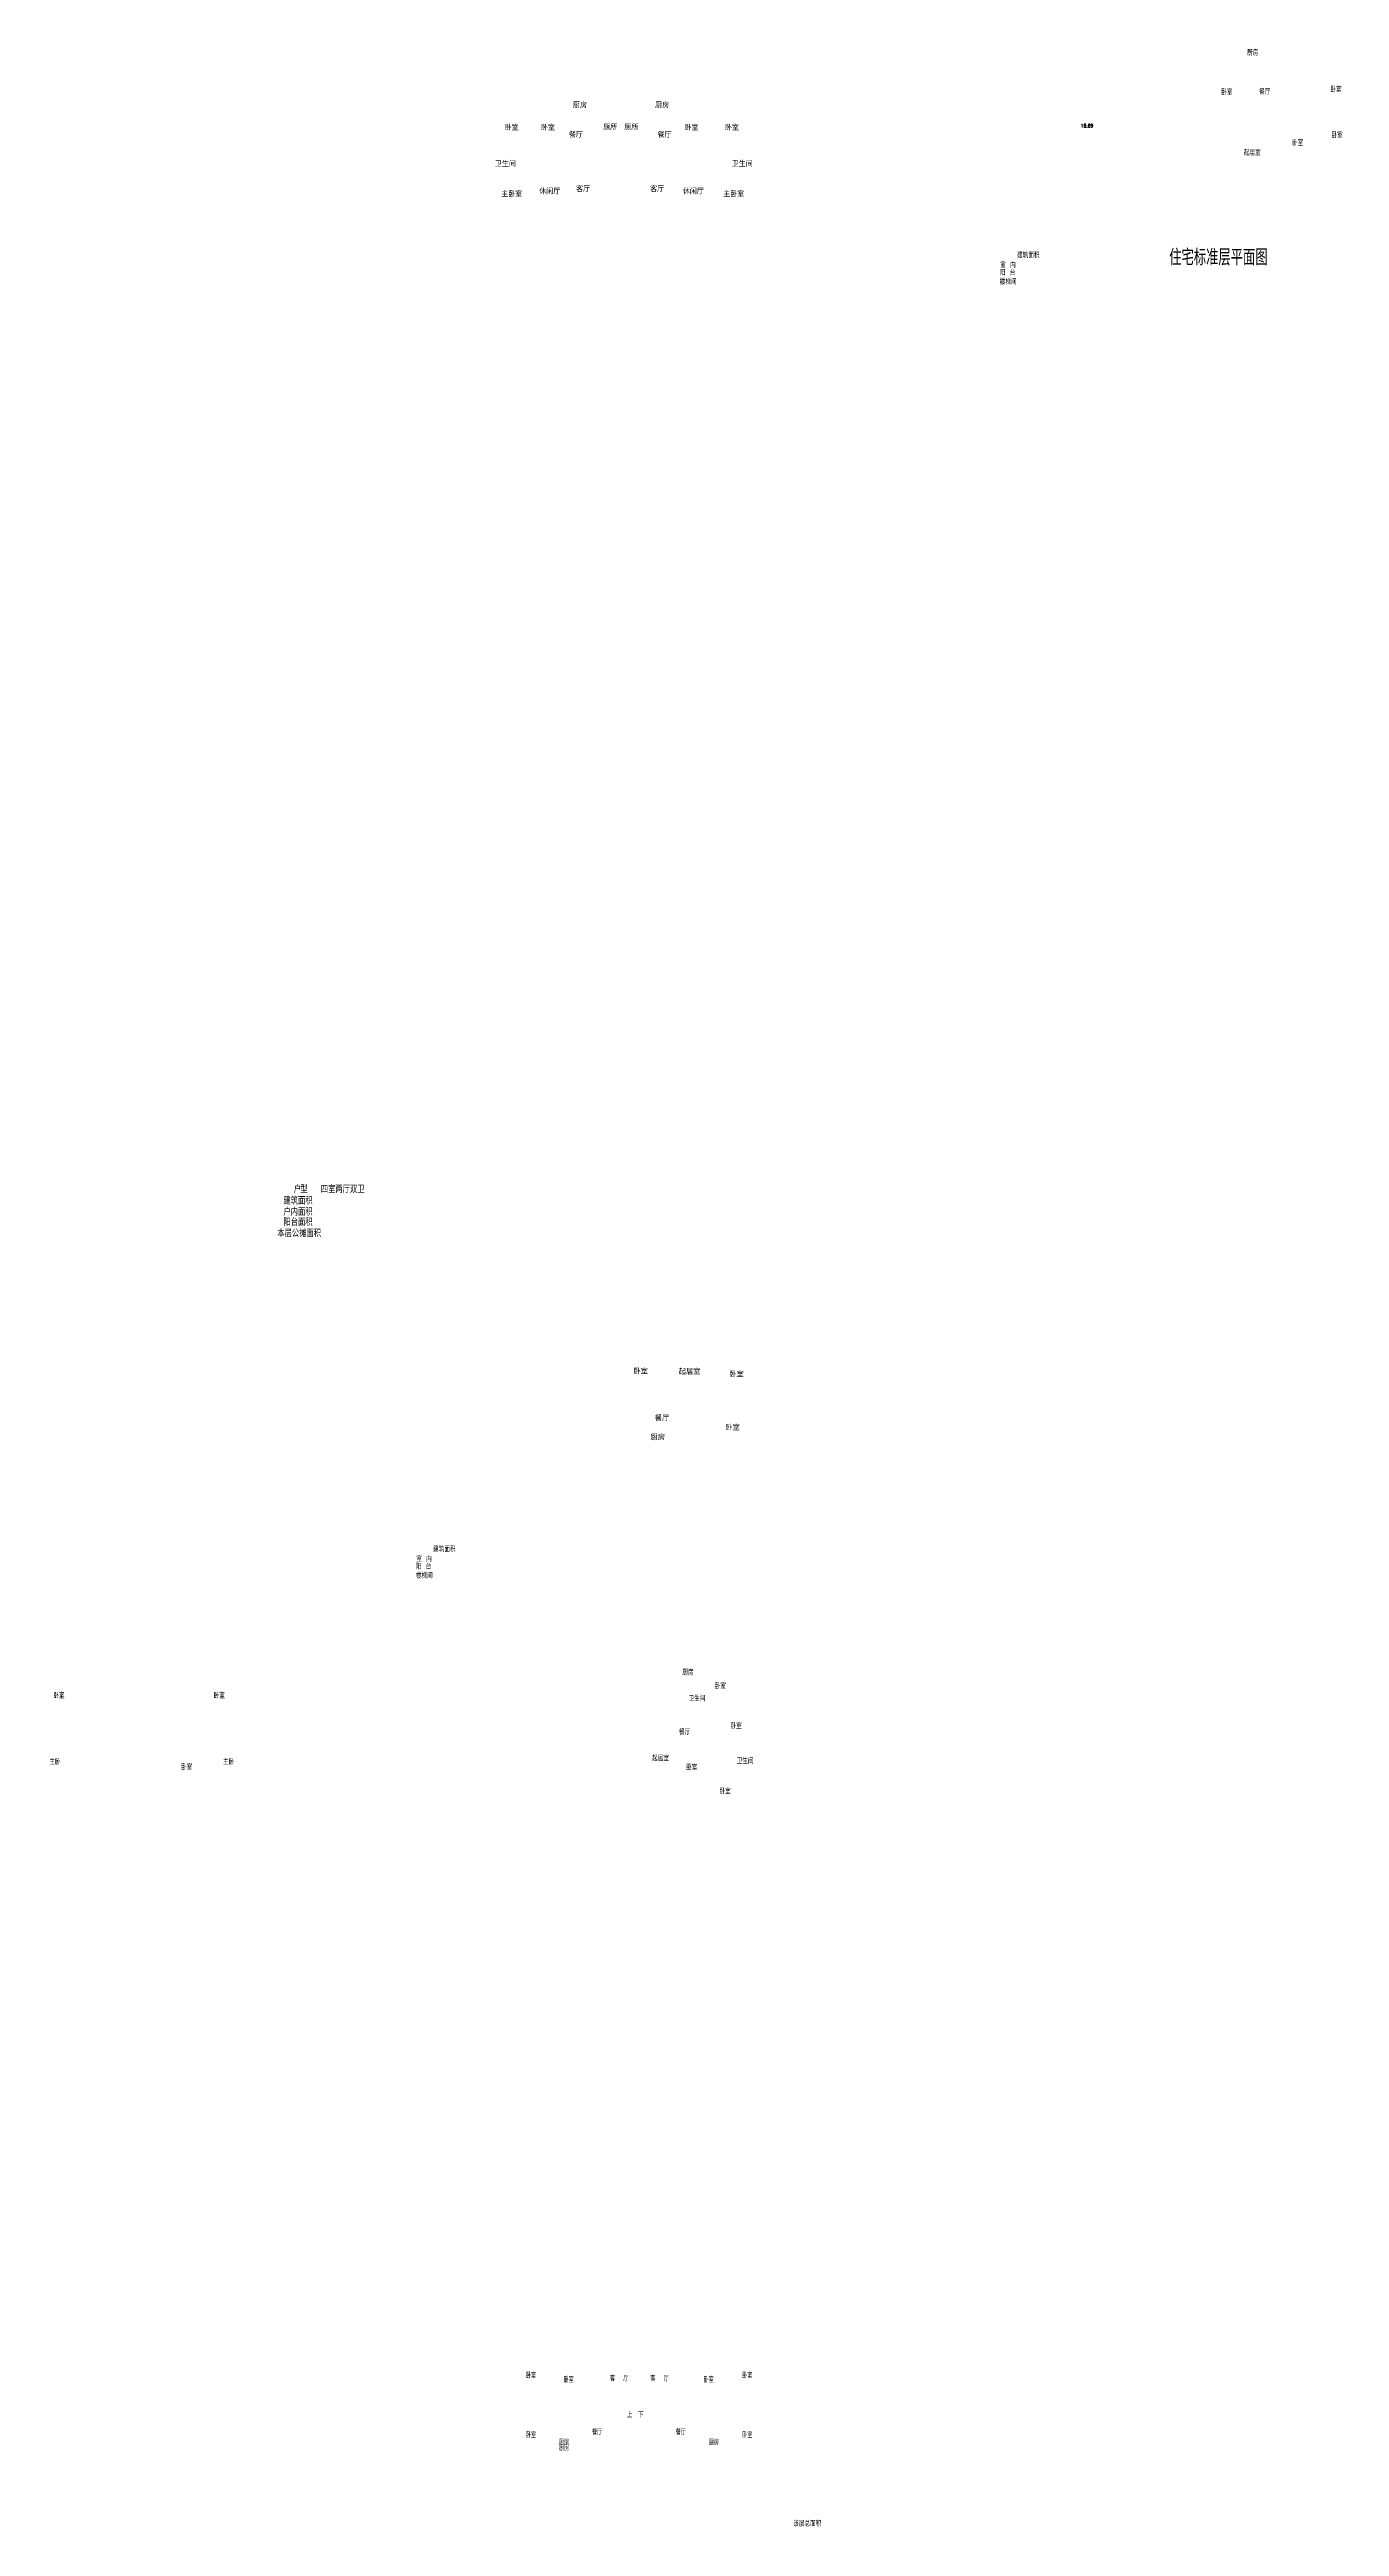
# Model space of a CAD drawing. Header units: millimetres. Extents: x 3491 to 3974, y 1583 to 1976.
# Drawn here: x 3564.5 to 3684.1, y 1716.3 to 1946 of the extents above; entities that cross this region are included whole.
import ezdxf

# ---------------------------------------------------------------- set-up
doc = ezdxf.new("R2010")
doc.units = ezdxf.units.MM
doc.layers.add('HZ', color=4, linetype='Continuous', lineweight=5)
doc.layers.add('PUB_TEXT', color=7, linetype='Continuous', lineweight=5)
doc.styles.add('_FS64F', font='txt', dxfattribs={"width": 0.8, "bigfont": 'FS64F'})
doc.styles.add('_HZ2', font='txt.shx', dxfattribs={"width": 0.8, "bigfont": 'HZ2.shx'})
doc.styles.add('_HZPMK', font='txt.shx', dxfattribs={"bigfont": 'HZPMK.shx'})
doc.styles.add('_HZTXT', font='txt.shx', dxfattribs={"bigfont": 'HZTXT.shx'})
doc.styles.add('_XC90', font='txt.shx', dxfattribs={"width": 0.7, "bigfont": 'XC90.shx'})
doc.styles.add('_XC92', font='txt.shx', dxfattribs={"width": 0.8, "bigfont": 'XC92.shx'})
doc.styles.add('HZF', font='TXT', dxfattribs={"width": 0.7, "bigfont": 'HZ2'})

msp = doc.modelspace()

# ---------------------------------------------------------------- texts
at = {"layer": 'HZ', "style": 'HZF', "width": 0.7}
msp.add_text('16.69', height=0.35, dxfattribs=at).set_placement((3660.084, 1938.807))
at = {"layer": 'PUB_TEXT'}
for s, height, style, width, p in [('厨房', 0.5, '_HZ2', 0.8, (3675.511, 1945.495)), ('卧室', 0.5, '_HZ2', 0.8, (3673.106, 1941.84)), ('餐厅', 0.5, '_HZ2', 0.8, (3676.613, 1941.89)), ('卧室', 0.5, '_HZ2', 0.8, (3683.227, 1942.09)), ('起居室', 0.5, '_HZ2', 0.8, (3675.21, 1936.231)), ('卧室', 0.5, '_HZ2', 0.8, (3679.67, 1937.133)), ('卧室', 0.5, '_HZ2', 0.8, (3683.328, 1937.859)), ('住宅标准层平面图', 1.5, '_FS64F', 0.8, (3668.283, 1926.024)), ('阳 台', 0.5, '_HZ2', 0.8, (3652.576, 1925.096)), ('室 内', 0.5, '_HZ2', 0.8, (3652.615, 1925.793)), ('建筑面积', 0.5, '_HZ2', 0.8, (3654.177, 1926.711)), ('楼梯间', 0.5, '_HZ2', 0.8, (3652.576, 1924.253)), ('户', 0.65, '_XC92', 0.8, (3587.11, 1839.993)), ('型', 0.65, '_XC92', 0.8, (3587.72, 1839.993)), ('四室两厅双卫', 0.65, '_XC92', 0.8, (3589.618, 1839.993)), ('户内面积', 0.65, '_XC92', 0.8, (3586.154, 1837.886)), ('建筑面积', 0.65, '_XC92', 0.8, (3586.154, 1838.928)), ('本层公摊面积', 0.65, '_XC92', 0.8, (3585.583, 1835.904)), ('阳台面积', 0.65, '_XC92', 0.8, (3586.154, 1836.942)), ('室 内', 0.5, '_HZ2', 0.8, (3598.469, 1805.78)), ('建筑面积', 0.5, '_HZ2', 0.8, (3600.031, 1806.698)), ('楼梯间', 0.5, '_HZ2', 0.8, (3598.43, 1804.239)), ('阳 台', 0.5, '_HZ2', 0.8, (3598.43, 1805.083)), ('厨房', 0.5, '_HZPMK', 0.8, (3623.142, 1795.264)), ('卧室', 0.5, '_HZPMK', 0.8, (3626.139, 1793.99)), ('卧室', 0.5, '_XC90', 0.8, (3564.815, 1793.121)), ('卧室', 0.5, '_XC90', 0.8, (3579.679, 1793.121)), ('卫生间', 0.5, '_HZPMK', 0.8, (3623.716, 1792.843)), ('餐厅', 0.5, '_HZPMK', 0.8, (3622.823, 1789.721)), ('卧室', 0.5, '_HZPMK', 0.8, (3627.606, 1790.295)), ('主卧', 0.5, '_XC90', 0.8, (3564.447, 1786.967)), ('主卧', 0.5, '_XC90', 0.8, (3580.549, 1786.967)), ('起居室', 0.5, '_HZPMK', 0.8, (3620.335, 1787.3)), ('卫生间', 0.5, '_HZPMK', 0.8, (3628.18, 1787.045)), ('卧室', 0.5, '_XC90', 0.8, (3576.658, 1786.482)), ('卧室', 0.5, '_HZPMK', 0.8, (3623.493, 1786.45)), ('卧室', 0.5, '_HZPMK', 0.8, (3626.586, 1784.242)), ('卧室', 0.5, '_HZTXT', 0.7, (3608.63, 1730.054)), ('卧室', 0.5, '_HZTXT', 0.7, (3612.122, 1729.655)), ('客  厅', 0.5, '_HZTXT', 0.7, (3616.426, 1729.773)), ('客  厅', 0.5, '_HZTXT', 0.7, (3620.173, 1729.773)), ('卧室', 0.5, '_HZTXT', 0.7, (3625.099, 1729.655)), ('卧室', 0.5, '_HZTXT', 0.7, (3628.692, 1730.054)), ('上', 0.5, '_HZ2', 0.8, (3617.989, 1726.408)), ('下', 0.5, '_HZ2', 0.8, (3619.021, 1726.39)), ('卧室', 0.5, '_HZTXT', 0.7, (3608.63, 1724.533)), ('厨房', 0.5, '_HZTXT', 0.7, (3611.701, 1723.859)), ('厨房', 0.5, '_HZTXT', 0.7, (3611.701, 1723.335)), ('餐厅', 0.5, '_HZTXT', 0.7, (3614.765, 1724.798)), ('餐厅', 0.5, '_HZTXT', 0.7, (3622.524, 1724.798)), ('厨房', 0.5, '_HZTXT', 0.7, (3625.589, 1723.858)), ('卧室', 0.5, '_HZTXT', 0.7, (3628.692, 1724.533)), ('该层总面积', 0.5, '_HZ2', 0.8, (3633.425, 1716.311))]:
    msp.add_text(s, height=height, dxfattribs=dict(at, style=style, width=width)).set_placement(p)
for s, style, p in [('卧室', '_HZPMK', (3606.659, 1938.549)), ('卧室', '_HZPMK', (3610.028, 1938.549)), ('厨房', '_HZPMK', (3613.001, 1940.626)), ('厕所', '_HZPMK', (3615.803, 1938.581)), ('厕所', '_HZPMK', (3617.755, 1938.581)), ('厨房', '_HZPMK', (3620.62, 1940.626)), ('卧室', '_HZPMK', (3623.342, 1938.549)), ('卧室', '_HZPMK', (3627.088, 1938.549)), ('餐厅', '_HZPMK', (3612.624, 1937.888)), ('餐厅', '_HZPMK', (3620.84, 1937.888)), ('卫生间', '_HZPMK', (3605.763, 1935.182)), ('卫生间', '_HZPMK', (3627.717, 1935.182)), ('主卧室', '_HZPMK', (3606.344, 1932.382)), ('休闲厅', '_HZPMK', (3609.87, 1932.633)), ('客厅', '_HZPMK', (3613.285, 1932.854)), ('客厅', '_HZPMK', (3620.147, 1932.854)), ('休闲厅', '_HZPMK', (3623.184, 1932.633)), ('主卧室', '_HZPMK', (3626.93, 1932.382)), ('卧室', '_HZTXT', (3618.597, 1823.19)), ('起居室', '_HZTXT', (3622.797, 1823.16)), ('卧室', '_HZTXT', (3627.477, 1822.92)), ('厨房', '_HZTXT', (3620.187, 1817.07)), ('餐厅', '_HZTXT', (3620.577, 1818.84)), ('卧室', '_HZTXT', (3627.117, 1817.97))]:
    msp.add_text(s, height=0.5, dxfattribs=dict(at, style=style)).set_placement(p)

doc.saveas('drawing.dxf')
